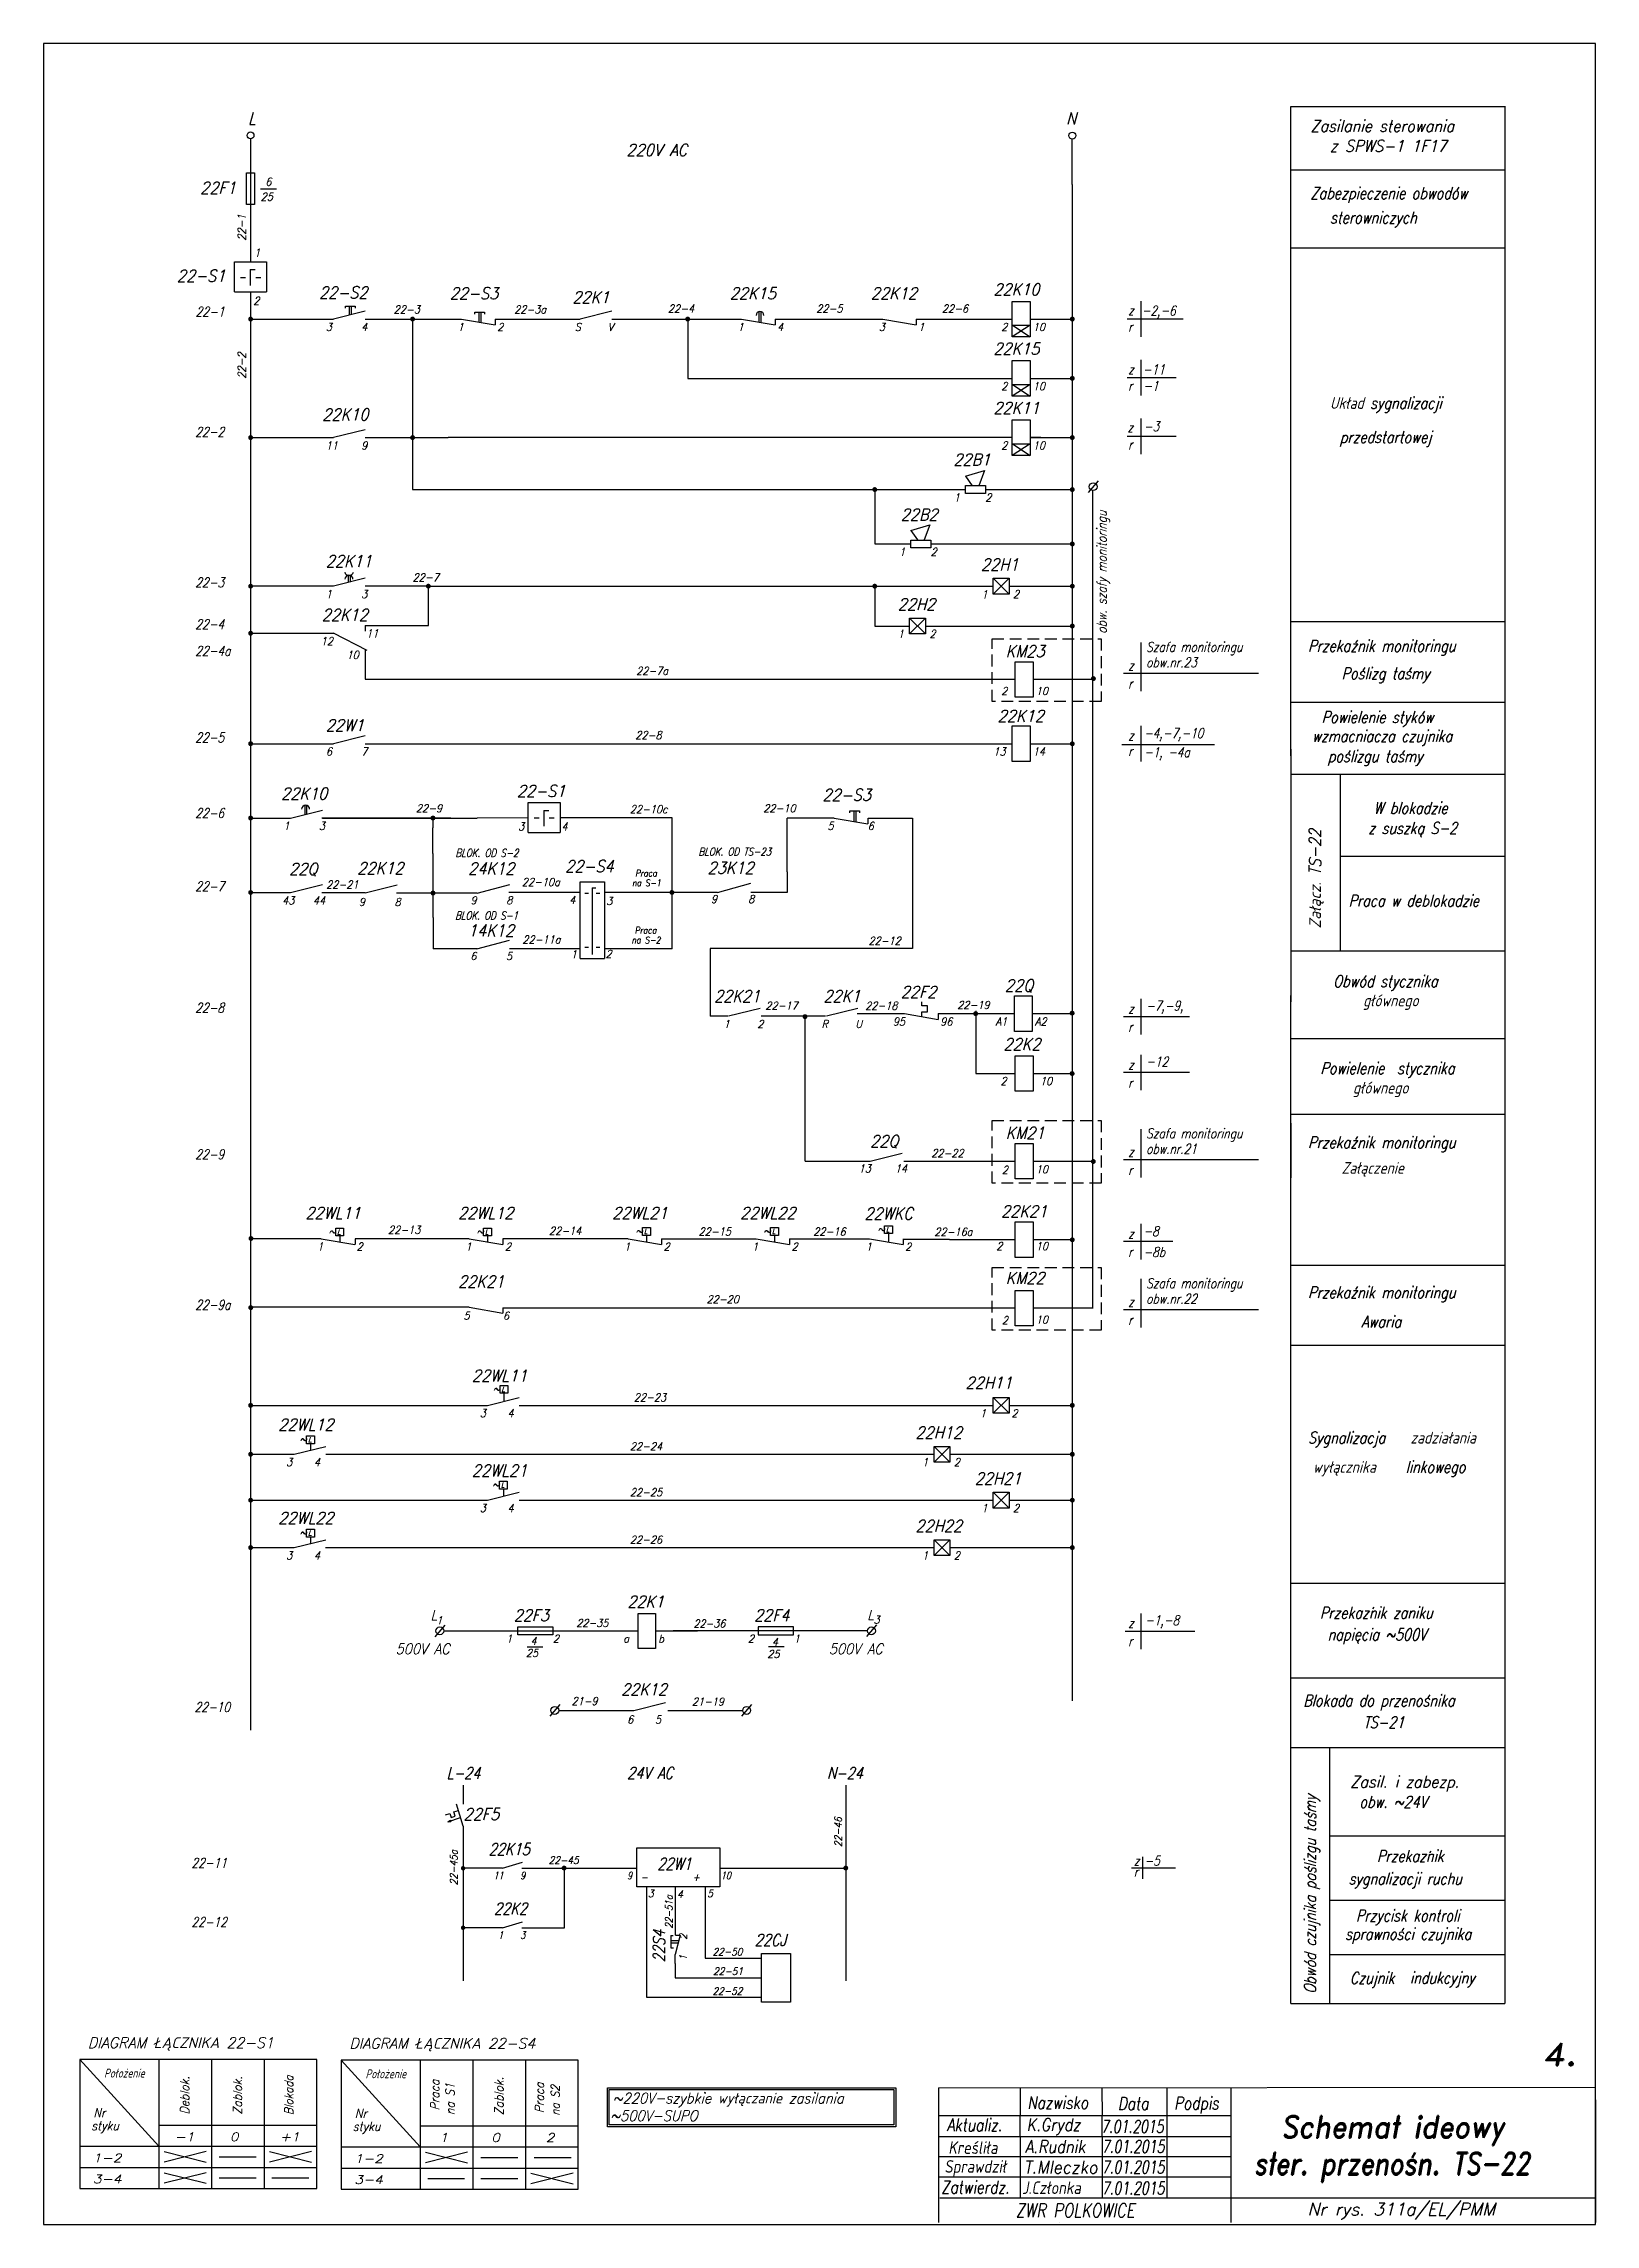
# Model space of a CAD drawing. Extents: x 0 to 1645, y 0 to 590.
# Drawn here: x 0 to 420, y 0 to 590 of the extents above; entities outside this region: 2.
import ezdxf
from ezdxf.enums import TextEntityAlignment as Align

# ---------------------------------------------------------------- set-up
doc = ezdxf.new("R2010")
doc.units = 0
doc.header["$MEASUREMENT"] = 0
doc.linetypes.add('DASHED2', pattern=[9.525, 6.35, -3.175])
doc.layers.get('0').update_dxf_attribs({"linetype": 'CONTINUOUS'})
doc.layers.add('LINIE', color=4, linetype='CONTINUOUS')
doc.layers.add('STYKI', color=4, linetype='CONTINUOUS')
doc.styles.add('ROMAND', font='romand', dxfattribs={"width": 0.9, "oblique": 15, "height": 3.5})
doc.styles.add('ROMANS', font='romans', dxfattribs={"width": 0.9, "oblique": 15, "height": 1.5})

msp = doc.modelspace()

# ---------------------------------------------------------------- texts
at = {"color": 7}
for s, height, style, oblique, width, p in [('L', 3.21, 'ROMAND', 15, 0.9, (55.32, 568.16)), ('N', 3.21, 'ROMAND', 15, 0.9, (276.74, 568.16)), ('Zasilanie sterowania', 3.168, 'ROMANS', 15, 0.9, (342.88, 566.14)), ('220V AC', 3.208, 'ROMAND', 15, 0.9, (157.74, 559.62)), ('z SPWS-1 1F17', 3.168, 'ROMANS', 15, 0.9, (348.16, 560.75)), ('22F1', 3.208, 'ROMAND', 15, 0.9, (42.38, 549.4)), ('25', 2.138, 'ROMANS', 15, 0.9, (58.74, 547.51)), ('6', 2.14, 'ROMANS', 15, 0.9, (60.03, 551.56)), ('Zabezpieczenie obwodów', 3.168, 'ROMANS', 15, 0.8, (342.88, 547.95)), ('sterowniczych', 3.168, 'ROMANS', 15, 0.8, (348.16, 541.35)), ('1', 2.14, 'ROMANS', 15, 0.9, (56.96, 532.35)), ('22-S1', 3.208, 'ROMAND', 15, 0.9, (36.07, 525.59)), ('22K10', 3.208, 'ROMAND', 15, 0.9, (257.04, 521.9)), ('2', 2.14, 'ROMANS', 15, 0.9, (56.75, 519.35)), ('22-S2', 3.208, 'ROMAND', 15, 0.9, (74.55, 521.06)), ('22-S3', 3.208, 'ROMAND', 15, 0.9, (109.93, 520.83)), ('22K1', 3.208, 'ROMAND', 15, 0.9, (143.1, 519.76)), ('22-4', 2.138, 'ROMANS', 15, 0.9, (168.98, 517.24)), ('22K15', 3.208, 'ROMAND', 15, 0.9, (185.7, 520.83)), ('22-5', 2.138, 'ROMANS', 15, 0.9, (209.14, 517.24)), ('22K12', 3.208, 'ROMAND', 15, 0.9, (223.89, 520.83)), ('22-6', 2.138, 'ROMANS', 15, 0.9, (243.14, 517.24)), ('22-1', 2.64, 'ROMANS', 15, 0.8, (41.15, 516.14)), ('3', 2.14, 'ROMANS', 15, 0.9, (76.35, 512.27)), ('4', 2.14, 'ROMANS', 15, 0.9, (85.97, 512.27)), ('22-3', 2.138, 'ROMANS', 15, 0.9, (94.75, 517.01)), ('1', 2.14, 'ROMANS', 15, 0.9, (112.06, 512.27)), ('2', 2.14, 'ROMANS', 15, 0.9, (122.76, 512.27)), ('22-3a', 2.138, 'ROMANS', 15, 0.9, (127.36, 517.01)), ('S', 2.14, 'ROMANS', 15, 0.9, (143.75, 512.27)), ('V', 2.14, 'ROMANS', 15, 0.9, (152.72, 512.27)), ('1', 2.14, 'ROMANS', 15, 0.9, (187.84, 512.27)), ('4', 2.14, 'ROMANS', 15, 0.9, (198.53, 512.27)), ('3', 2.14, 'ROMANS', 15, 0.9, (226.03, 512.27)), ('1', 2.14, 'ROMANS', 15, 0.9, (236.73, 512.27)), ('2', 2.14, 'ROMANS', 15, 0.9, (259.18, 512.27)), ('10', 2.138, 'ROMANS', 15, 0.9, (267.73, 512.27)), ('z', 2.64, 'ROMANS', 15, 0.8, (293.51, 516.49)), ('r', 2.64, 'ROMANS', 15, 0.8, (293.51, 512.11)), ('-2,-6', 2.64, 'ROMANS', 15, 0.8, (297.19, 516.44)), ('22K15', 3.208, 'ROMAND', 15, 0.9, (257.04, 505.86)), ('z', 2.64, 'ROMANS', 15, 0.8, (293.51, 500.53)), ('-11', 2.64, 'ROMANS', 15, 0.8, (297.48, 500.52)), ('2', 2.14, 'ROMANS', 15, 0.9, (259.18, 496.24)), ('10', 2.138, 'ROMANS', 15, 0.9, (267.73, 496.24)), ('r', 2.64, 'ROMANS', 15, 0.8, (293.51, 496.15)), ('-1', 2.64, 'ROMANS', 15, 0.8, (297.61, 496.08)), ('22K10', 3.208, 'ROMAND', 15, 0.9, (75.43, 488.03)), ('22K11', 3.208, 'ROMAND', 15, 0.9, (257.04, 489.82)), ('Układ sygnalizacji', 3.168, 'ROMANS', 15, 0.8, (348.16, 491.19)), ('22-2', 2.64, 'ROMANS', 15, 0.8, (41.06, 483.62)), ('z', 2.64, 'ROMANS', 15, 0.8, (293.38, 484.84)), ('-3', 2.64, 'ROMANS', 15, 0.8, (297.76, 485.13)), ('przedstartowej', 3.168, 'ROMANS', 15, 0.8, (350.8, 481.95)), ('11', 2.138, 'ROMANS', 15, 0.9, (76.35, 480.2)), ('9', 2.14, 'ROMANS', 15, 0.9, (85.97, 480.2)), ('22B1', 3.208, 'ROMAND', 15, 0.9, (246.22, 475.85)), ('2', 2.14, 'ROMANS', 15, 0.9, (259.18, 480.2)), ('10', 2.138, 'ROMANS', 15, 0.9, (267.73, 480.2)), ('r', 2.64, 'ROMANS', 15, 0.8, (293.51, 480.2)), ('1    ', 2.138, 'ROMANS', 15, 0.9, (246.35, 466.14)), ('2', 2.14, 'ROMANS', 15, 0.9, (254.9, 466.14)), ('22B2', 3.208, 'ROMAND', 15, 0.9, (231.96, 460.97)), ('22K11', 3.208, 'ROMAND', 15, 0.9, (76.35, 448.4)), ('1    ', 2.138, 'ROMANS', 15, 0.9, (231.54, 451.42)), ('2', 2.14, 'ROMANS', 15, 0.9, (240.09, 451.42)), ('22H1', 3.208, 'ROMAND', 15, 0.9, (253.7, 447.49)), ('22-3', 2.64, 'ROMANS', 15, 0.8, (41.06, 442.9)), ('22-7', 2.138, 'ROMANS', 15, 0.9, (99.87, 444.51)), ('22K12', 3.208, 'ROMAND', 15, 0.9, (75.28, 433.84)), ('1', 2.14, 'ROMANS', 15, 0.9, (76.35, 440)), ('3', 2.14, 'ROMANS', 15, 0.9, (85.97, 440)), ('22H2', 3.208, 'ROMAND', 15, 0.9, (231.19, 436.71)), ('1    ', 2.138, 'ROMANS', 15, 0.9, (253.83, 439.92)), ('2', 2.14, 'ROMANS', 15, 0.9, (262.39, 440)), ('22-4', 2.64, 'ROMANS', 15, 0.8, (41.06, 431.59)), ('11', 2.138, 'ROMANS', 15, 0.9, (87.31, 429.37)), ('1    ', 2.138, 'ROMANS', 15, 0.9, (231.19, 429.23)), ('2', 2.14, 'ROMANS', 15, 0.9, (239.75, 429.23)), ('22-4a', 2.64, 'ROMANS', 15, 0.8, (41.06, 424.37)), ('12', 2.138, 'ROMANS', 15, 0.9, (75.01, 427.27)), ('10', 2.138, 'ROMANS', 15, 0.9, (82, 423.57)), ('KM23', 3.208, 'ROMAND', 15, 0.9, (260.38, 424.03)), ('Szafa monitoringu', 2.64, 'ROMANS', 15, 0.8, (298.38, 425.46)), ('Przekaźnik monitoringu', 3.168, 'ROMANS', 15, 0.8, (342.22, 425.47)), ('22-7a', 2.138, 'ROMANS', 15, 0.9, (160.37, 419.23)), ('z', 2.64, 'ROMANS', 15, 0.8, (293.51, 420.44)), ('obw.nr.23', 2.64, 'ROMANS', 15, 0.8, (298.38, 421.27)), ('Poślizg taśmy', 3.168, 'ROMANS', 15, 0.8, (351.29, 418.02)), ('2', 2.14, 'ROMANS', 15, 0.9, (259.17, 413.78)), ('10', 2.138, 'ROMANS', 15, 0.9, (268.54, 413.78)), ('r', 2.64, 'ROMANS', 15, 0.8, (293.51, 415.54)), ('22W1', 3.208, 'ROMAND', 15, 0.9, (76.35, 403.97)), ('22K12', 3.208, 'ROMAND', 15, 0.9, (258.21, 406.49)), ('Powielenie styków', 3.168, 'ROMANS', 15, 0.8, (345.91, 406.2)), ('22-5', 2.64, 'ROMANS', 15, 0.8, (41.06, 400.94)), ('22-8', 2.138, 'ROMANS', 15, 0.9, (160.16, 401.84)), ('z', 2.64, 'ROMANS', 15, 0.8, (293.51, 401.48)), ('-4,-7,-10', 2.64, 'ROMANS', 15, 0.8, (297.82, 402.12)), ('wzmacniacza czujnika', 3.168, 'ROMANS', 15, 0.8, (343.3, 401.07)), ('6', 2.14, 'ROMANS', 15, 0.9, (76.39, 397.4)), ('7', 2.14, 'ROMANS', 15, 0.9, (85.97, 397.4)), ('13', 2.138, 'ROMANS', 15, 0.9, (257.04, 397.4)), ('14', 2.138, 'ROMANS', 15, 0.9, (267.73, 397.4)), ('r', 2.64, 'ROMANS', 15, 0.8, (293.51, 397.29)), ('-1, -4a', 2.64, 'ROMANS', 15, 0.8, (297.82, 396.97)), ('poślizgu taśmy', 3.168, 'ROMANS', 15, 0.8, (347.55, 395.63)), ('22-S1', 3.208, 'ROMAND', 15, 0.9, (128.1, 386.2)), ('22K10', 3.208, 'ROMAND', 15, 0.9, (64.29, 385.49)), ('22-9', 2.138, 'ROMANS', 15, 0.9, (100.76, 382.05)), ('22-10c', 2.138, 'ROMANS', 15, 0.9, (158.65, 381.8)), ('22-10', 2.138, 'ROMANS', 15, 0.9, (194.79, 382.05)), ('22-S3', 3.208, 'ROMAND', 15, 0.9, (210.8, 385.14)), ('W blokadzie ', 3.168, 'ROMANS', 15, 0.8, (359.98, 381.61)), ('22-6', 2.64, 'ROMANS', 15, 0.8, (41.06, 380.5)), ('1', 2.14, 'ROMANS', 15, 0.9, (64.88, 377.28)), ('3', 2.14, 'ROMANS', 15, 0.9, (74.5, 377.28)), ('3', 2.14, 'ROMANS', 15, 0.9, (128.43, 377.13)), ('4', 2.14, 'ROMANS', 15, 0.9, (140.14, 377.13)), ('5', 2.14, 'ROMANS', 15, 0.9, (212.15, 377.28)), ('6', 2.14, 'ROMANS', 15, 0.9, (223.04, 377.28)), ('z suszką S-2 ', 3.168, 'ROMANS', 15, 0.8, (358.53, 376.18)), ('BLOK. OD S-2', 2.1384, 'ROMANS', 15, 0.8, (111.47, 369.97)), ('BLOK. OD TS-23', 2.1384, 'ROMANS', 15, 0.8, (177.24, 370.31)), ('22Q', 3.208, 'ROMAND', 15, 0.9, (66.45, 365.1)), ('22K12', 3.208, 'ROMAND', 15, 0.9, (84.9, 365.33)), ('24K12', 3.208, 'ROMAND', 15, 0.9, (114.92, 365.24)), ('22-S4', 3.208, 'ROMAND', 15, 0.9, (141.17, 365.85)), ('Praca', 1.8, 'ROMANS', 10, 0.85, (160.12, 364.67)), ('23K12', 3.208, 'ROMAND', 15, 0.9, (179.7, 365.43)), ('22-7', 2.64, 'ROMANS', 15, 0.8, (41.06, 360.68)), ('22-21', 2.138, 'ROMANS', 15, 0.9, (76.47, 361.41)), ('22-10a', 2.138, 'ROMANS', 15, 0.9, (129.42, 362.09)), ('na S-1', 1.8, 'ROMANS', 10, 0.85, (159.27, 362.03)), ('43', 2.138, 'ROMANS', 15, 0.9, (64.58, 357.13)), ('44', 2.138, 'ROMANS', 15, 0.9, (72.92, 357.13)), ('9', 2.14, 'ROMANS', 15, 0.9, (85.29, 356.7)), ('8', 2.14, 'ROMANS', 15, 0.9, (94.96, 356.7)), ('BLOK. OD S-1', 2.1384, 'ROMANS', 15, 0.8, (111.39, 353.04)), ('9', 2.14, 'ROMANS', 15, 0.9, (115.55, 357.15)), ('8', 2.14, 'ROMANS', 15, 0.9, (125.23, 357.15)), ('4', 2.14, 'ROMANS', 15, 0.9, (142.25, 357.25)), ('3', 2.14, 'ROMANS', 15, 0.9, (152.28, 356.96)), ('9', 2.14, 'ROMANS', 15, 0.9, (180.63, 357.49)), ('8', 2.14, 'ROMANS', 15, 0.9, (190.7, 357.49)), ('Praca w deblokadzie ', 3.168, 'ROMANS', 15, 0.8, (353.17, 356.55)), ('14K12', 3.208, 'ROMAND', 15, 0.9, (114.84, 348.45)), ('22-11a', 2.138, 'ROMANS', 15, 0.9, (129.59, 346.53)), ('na S-2', 1.8, 'ROMANS', 10, 0.85, (159.15, 346.57)), ('Praca', 1.8, 'ROMANS', 10, 0.85, (160, 349.21)), ('22-12', 2.138, 'ROMANS', 15, 0.9, (223.26, 346.2)), ('6', 2.14, 'ROMANS', 15, 0.9, (115.48, 342.08)), ('5', 2.14, 'ROMANS', 15, 0.9, (125.15, 342.08)), ('1', 2.14, 'ROMANS', 15, 0.9, (142.65, 342.54)), ('2', 2.14, 'ROMANS', 15, 0.9, (152.09, 342.64)), ('22Q', 3.208, 'ROMAND', 15, 0.9, (260.17, 333.59)), ('Obwód stycznika', 3.168, 'ROMANS', 15, 0.8, (349.03, 334.75)), ('22-8', 2.64, 'ROMANS', 15, 0.8, (41.06, 327.83)), ('22K21', 3.208, 'ROMAND', 15, 0.9, (181.45, 330.71)), ('22-17', 2.138, 'ROMANS', 15, 0.9, (195.36, 328.64)), ('22K1', 3.208, 'ROMAND', 15, 0.9, (211.05, 330.71)), ('22-18', 2.138, 'ROMANS', 15, 0.9, (222.36, 328.63)), ('22F2', 3.208, 'ROMAND', 15, 0.9, (231.98, 331.83)), ('22-19', 2.138, 'ROMANS', 15, 0.9, (247.28, 328.83)), ('-7,-9,', 2.64, 'ROMANS', 15, 0.8, (298.38, 328.39)), ('głównego', 3.168, 'ROMANS', 15, 0.8, (357.11, 329.54)), ('1', 2.14, 'ROMANS', 15, 0.9, (184.04, 323.7)), ('2', 2.14, 'ROMANS', 15, 0.9, (193.19, 323.7)), ('R', 2.14, 'ROMANS', 15, 0.9, (210.54, 323.7)), ('U', 2.14, 'ROMANS', 15, 0.9, (219.68, 323.7)), ('95', 2.138, 'ROMANS', 15, 0.9, (229.84, 324.35)), ('96', 2.138, 'ROMANS', 15, 0.9, (242.67, 324.35)), ('A1', 2.138, 'ROMANS', 15, 0.9, (257.64, 324.35)), ('A2', 2.138, 'ROMANS', 15, 0.9, (268.33, 324.35)), ('z', 2.64, 'ROMANS', 15, 0.8, (293.51, 327.57)), ('22K2', 3.208, 'ROMAND', 15, 0.9, (259.78, 317.72)), ('r', 2.64, 'ROMANS', 15, 0.8, (293.51, 322.66)), ('z', 2.64, 'ROMANS', 15, 0.8, (293.51, 312.44)), ('-12', 2.64, 'ROMANS', 15, 0.8, (298.38, 313.26)), ('Powielenie  stycznika', 3.168, 'ROMANS', 15, 0.8, (345.56, 311.21)), ('2', 2.14, 'ROMANS', 15, 0.9, (258.98, 308.25)), ('10', 2.138, 'ROMANS', 15, 0.9, (269.67, 308.25)), ('r', 2.64, 'ROMANS', 15, 0.8, (293.51, 307.54)), ('głównego', 3.168, 'ROMANS', 15, 0.8, (354.37, 305.93)), ('KM21', 3.208, 'ROMAND', 15, 0.9, (260.38, 293.7)), ('Szafa monitoringu', 2.64, 'ROMANS', 15, 0.8, (298.38, 293.85)), ('22-9', 2.64, 'ROMANS', 15, 0.8, (41.06, 288.18)), ('22Q', 3.208, 'ROMAND', 15, 0.9, (223.7, 291.47)), ('22-22', 2.138, 'ROMANS', 15, 0.9, (240.26, 288.75)), ('z', 2.64, 'ROMANS', 15, 0.8, (293.51, 288.84)), ('obw.nr.21', 2.64, 'ROMANS', 15, 0.8, (298.38, 289.66)), ('Przekaźnik monitoringu', 3.168, 'ROMANS', 15, 0.8, (342.22, 291.13)), ('13', 2.138, 'ROMANS', 15, 0.9, (220.59, 284.6)), ('14', 2.138, 'ROMANS', 15, 0.9, (230.42, 284.6)), ('2', 2.14, 'ROMANS', 15, 0.9, (259.35, 284.21)), ('10', 2.138, 'ROMANS', 15, 0.9, (268.54, 284.37)), ('r', 2.64, 'ROMANS', 15, 0.8, (293.51, 283.93)), ('Załączenie', 3.168, 'ROMANS', 15, 0.8, (351.29, 284.24)), ('22WL11', 3.208, 'ROMAND', 15, 0.9, (70.84, 272.02)), ('22WL12', 3.208, 'ROMAND', 15, 0.9, (112.18, 272.02)), ('22WL21', 3.208, 'ROMAND', 15, 0.9, (153.9, 272.02)), ('22WL22', 3.208, 'ROMAND', 15, 0.9, (188.54, 272.02)), ('22WKC', 3.208, 'ROMAND', 15, 0.9, (222.15, 271.87)), ('22K21', 3.208, 'ROMAND', 15, 0.9, (259.12, 272.48)), ('1', 2.14, 'ROMANS', 15, 0.9, (74.04, 263.47)), ('~', 2.14, 'ROMANS', 15, 0.9, (77.07, 267.57)), ('L', 1.39, 'ROMANS', 15, 0.9, (79.46, 267.81)), ('2', 2.14, 'ROMANS', 15, 0.9, (84.73, 263.47)), ('22-13', 2.138, 'ROMANS', 15, 0.9, (93.23, 267.99)), ('1', 2.14, 'ROMANS', 15, 0.9, (114.15, 263.46)), ('~', 2.14, 'ROMANS', 15, 0.9, (117.11, 267.56)), ('L', 1.39, 'ROMANS', 15, 0.9, (119.5, 267.8)), ('2', 2.14, 'ROMANS', 15, 0.9, (124.85, 263.46)), ('22-14', 2.138, 'ROMANS', 15, 0.9, (136.8, 267.74)), ('1', 2.14, 'ROMANS', 15, 0.9, (157.11, 263.46)), ('~', 2.14, 'ROMANS', 15, 0.9, (160.14, 267.71)), ('L', 1.39, 'ROMANS', 15, 0.9, (162.53, 267.95)), ('2', 2.14, 'ROMANS', 15, 0.9, (167.8, 263.46)), ('22-15', 2.138, 'ROMANS', 15, 0.9, (177.28, 267.53)), ('1', 2.14, 'ROMANS', 15, 0.9, (191.75, 263.46)), ('~', 2.14, 'ROMANS', 15, 0.9, (194.78, 267.71)), ('L', 1.39, 'ROMANS', 15, 0.9, (197.17, 267.95)), ('2', 2.14, 'ROMANS', 15, 0.9, (202.44, 263.46)), ('22-16', 2.138, 'ROMANS', 15, 0.9, (208.32, 267.53)), ('1', 2.14, 'ROMANS', 15, 0.9, (222.49, 263.46)), ('~', 2.14, 'ROMANS', 15, 0.9, (225.64, 268.19)), ('L', 1.39, 'ROMANS', 15, 0.9, (228.04, 268.42)), ('2', 2.14, 'ROMANS', 15, 0.9, (233.18, 263.46)), ('22-16a', 2.138, 'ROMANS', 15, 0.9, (241.09, 267.46)), ('2', 2.14, 'ROMANS', 15, 0.9, (257.85, 263.59)), ('10', 2.138, 'ROMANS', 15, 0.9, (268.54, 263.59)), ('z', 2.64, 'ROMANS', 15, 0.8, (293.51, 266.72)), ('-8', 2.64, 'ROMANS', 15, 0.8, (297.66, 267.37)), ('r', 2.64, 'ROMANS', 15, 0.8, (293.51, 261.81)), ('-8b', 2.64, 'ROMANS', 15, 0.8, (297.66, 261.75)), ('22K21', 3.208, 'ROMAND', 15, 0.9, (112.18, 253.48)), ('KM22', 3.208, 'ROMAND', 15, 0.9, (260.38, 254.44)), ('Szafa monitoringu', 2.64, 'ROMANS', 15, 0.8, (298.38, 253.29)), ('Przekaźnik monitoringu', 3.168, 'ROMANS', 15, 0.8, (342.22, 250.56)), ('22-9a', 2.64, 'ROMANS', 15, 0.8, (41.06, 247.46)), ('22-20', 2.138, 'ROMANS', 15, 0.9, (179.43, 249.21)), ('z', 2.64, 'ROMANS', 15, 0.8, (293.51, 248.28)), ('obw.nr.22', 2.64, 'ROMANS', 15, 0.8, (298.38, 249.1)), ('5', 2.14, 'ROMANS', 15, 0.9, (113.64, 244.78)), ('6', 2.14, 'ROMANS', 15, 0.9, (124.33, 244.78)), ('2', 2.14, 'ROMANS', 15, 0.9, (259.35, 243.54)), ('10', 2.138, 'ROMANS', 15, 0.9, (268.54, 243.7)), ('r', 2.64, 'ROMANS', 15, 0.8, (293.51, 243.38)), ('Awaria', 3.168, 'ROMANS', 15, 0.8, (356.62, 242.64)), ('22WL11', 3.208, 'ROMAND', 15, 0.9, (115.91, 228.01)), ('~', 2.14, 'ROMANS', 15, 0.9, (121.55, 224.99)), ('L', 1.39, 'ROMANS', 15, 0.9, (123.94, 225.22)), ('22-23', 2.138, 'ROMANS', 15, 0.9, (159.74, 222.66)), ('  22H11', 3.208, 'ROMAND', 15, 0.9, (245.57, 226.11)), ('3    4', 2.138, 'ROMANS', 15, 0.9, (118.04, 218.39)), ('1    ', 2.138, 'ROMANS', 15, 0.9, (253.41, 218.35)), ('2', 2.14, 'ROMANS', 15, 0.9, (261.96, 218.35)), ('22WL12', 3.208, 'ROMAND', 15, 0.9, (63.51, 214.77)), ('~', 2.14, 'ROMANS', 15, 0.9, (69.22, 211.36)), ('L', 1.39, 'ROMANS', 15, 0.9, (71.61, 211.59)), ('22H12', 3.208, 'ROMAND', 15, 0.9, (235.96, 212.63)), ('Sygnalizacja', 3.168, 'ROMANS', 15, 0.8, (342.22, 211.26)), ('zadziałania', 3.168, 'ROMANS', 15, 0.8, (369.94, 211.26)), ('3    4', 2.138, 'ROMANS', 15, 0.9, (65.65, 205.15)), ('22-24', 2.138, 'ROMANS', 15, 0.9, (158.67, 209.42)), ('1    ', 2.138, 'ROMANS', 15, 0.9, (237.79, 205.15)), ('2', 2.14, 'ROMANS', 15, 0.9, (246.35, 205.15)), ('wyłącznika', 3.168, 'ROMANS', 15, 0.8, (343.54, 203.34)), ('linkowego', 3.168, 'ROMANS', 15, 0.8, (368.62, 203.34)), ('22WL21', 3.208, 'ROMAND', 15, 0.9, (115.91, 202.35)), ('L', 1.39, 'ROMANS', 15, 0.9, (123.77, 199.32)), ('22H21', 3.208, 'ROMAND', 15, 0.9, (252, 200.21)), ('3    4', 2.138, 'ROMANS', 15, 0.9, (118.04, 192.73)), ('~', 2.14, 'ROMANS', 15, 0.9, (121.38, 199.09)), ('22-25', 2.138, 'ROMANS', 15, 0.9, (158.67, 197)), ('1    ', 2.138, 'ROMANS', 15, 0.9, (253.83, 192.73)), ('2', 2.14, 'ROMANS', 15, 0.9, (262.39, 192.73)), ('22WL22', 3.208, 'ROMAND', 15, 0.9, (63.51, 189.52)), ('22H22', 3.208, 'ROMAND', 15, 0.9, (235.96, 187.38)), ('~', 2.14, 'ROMANS', 15, 0.9, (69.22, 186.11)), ('L', 1.39, 'ROMANS', 15, 0.9, (71.61, 186.34)), ('22-26', 2.138, 'ROMANS', 15, 0.9, (158.67, 184.17)), ('3    4', 2.138, 'ROMANS', 15, 0.9, (65.65, 179.9)), ('1    ', 2.138, 'ROMANS', 15, 0.9, (237.79, 179.9)), ('2', 2.14, 'ROMANS', 15, 0.9, (246.35, 179.9)), ('L', 2.64, 'ROMANS', 15, 0.9, (104.77, 163.51)), ('22F3', 3.168, 'ROMAND', 15, 0.9, (127.23, 163.21)), ('22K1', 3.168, 'ROMAND', 15, 0.9, (158, 166.91)), ('22F4', 3.168, 'ROMAND', 15, 0.9, (192.31, 163.21)), ('L', 2.64, 'ROMANS', 15, 0.9, (222.95, 163.54)), ('Przekaznik zaniku', 3.168, 'ROMANS', 15, 0.8, (345.4, 163.89)), ('1', 2.11, 'ROMANS', 15, 0.9, (106.29, 162.36)), ('1', 2.11, 'ROMANS', 15, 0.9, (125.19, 157.4)), ('2', 2.11, 'ROMANS', 15, 0.9, (137.86, 157.4)), ('22-35', 2.112, 'ROMANS', 15, 0.9, (144.2, 161.63)), ('b', 2.11, 'ROMANS', 15, 0.9, (166.38, 157.4)), ('22-36', 2.112, 'ROMANS', 15, 0.9, (175.88, 161.5)), ('2', 2.11, 'ROMANS', 15, 0.9, (190.66, 157.42)), ('1', 2.11, 'ROMANS', 15, 0.9, (203.07, 157.42)), ('3', 2.11, 'ROMANS', 15, 0.9, (224.64, 162.53)), ('z', 2.64, 'ROMANS', 15, 0.8, (293.51, 161.38)), ('-1,-8', 2.64, 'ROMANS', 15, 0.8, (298.11, 162.12)), ('napięcia ~500V', 3.168, 'ROMANS', 15, 0.8, (347.5, 158.01)), ('500V AC', 2.851, 'ROMANS', 15, 0.9, (95.27, 154.3)), ('25', 2.112, 'ROMANS', 15, 0.9, (130.56, 153.54)), ('4', 2.11, 'ROMANS', 15, 0.9, (131.79, 156.78)), ('a', 2.11, 'ROMANS', 15, 0.9, (156.87, 157.4)), ('25', 2.112, 'ROMANS', 15, 0.9, (195.9, 153.26)), ('4', 2.11, 'ROMANS', 15, 0.9, (197.13, 156.5)), ('500V AC', 2.851, 'ROMANS', 15, 0.9, (212.51, 154.3)), ('r', 2.64, 'ROMANS', 15, 0.8, (293.51, 156.48)), ('21-9', 2.112, 'ROMANS', 15, 0.9, (142.91, 140.51)), ('22K12', 3.168, 'ROMAND', 15, 0.9, (156.34, 143.15)), ('21-19', 2.112, 'ROMANS', 15, 0.9, (175.49, 140.38)), ('Blokada do przenośnika', 3.168, 'ROMANS', 15, 0.8, (340.92, 140.13)), ('22-10', 2.64, 'ROMANS', 15, 0.8, (40.85, 138.63)), ('6    5', 2.138, 'ROMANS', 15, 0.9, (157.94, 135.51)), ('TS-21', 3.168, 'ROMANS', 15, 0.8, (357.17, 134.25)), ('L-24', 3.208, 'ROMAND', 15, 0.8, (109.05, 120.5)), ('24V AC', 3.208, 'ROMAND', 15, 0.8, (157.93, 120.52)), ('N-24', 3.208, 'ROMAND', 15, 0.8, (212.04, 120.5)), ('Zasil. i zabezp.', 3.168, 'ROMANS', 15, 0.9, (353.66, 118.16)), ('22F5', 3.208, 'ROMAND', 15, 0.9, (113.65, 109.4)), ('obw. ~24V', 3.168, 'ROMANS', 15, 0.8, (356.1, 112.73)), ('22K15', 3.208, 'ROMAND', 15, 0.8, (120.45, 99.92)), ('Przekaznik ', 3.168, 'ROMANS', 15, 0.8, (360.85, 98.08)), ('22-11', 2.64, 'ROMANS', 15, 0.8, (39.99, 96.47)), ('11', 1.98, 'ROMANS', 15, 0.8, (121.73, 93.38)), ('9', 1.98, 'ROMANS', 15, 0.8, (128.99, 93.38)), ('22-45', 1.98, 'ROMANS', 15, 0.9, (136.71, 97.54)), ('9', 1.98, 'ROMANS', 15, 0.8, (157.9, 93.38)), ('-         +', 1.98, 'ROMANS', 15, 0.9, (161.53, 92.95)), ('22W1', 3.208, 'ROMAND', 15, 0.8, (166.1, 95.96)), ('10', 1.98, 'ROMANS', 15, 0.8, (183.29, 93.38)), ('z', 2.64, 'ROMANS', 15, 0.8, (295.03, 97.08)), ('r', 2.64, 'ROMANS', 15, 0.8, (295.03, 94.11)), ('-5', 2.64, 'ROMANS', 15, 0.8, (297.94, 97.08)), ('sygnalizacji ruchu', 3.168, 'ROMANS', 15, 0.8, (353.2, 91.96)), ('3', 1.98, 'ROMANS', 15, 0.9, (163.55, 88.52)), ('5', 1.98, 'ROMANS', 15, 0.9, (179.6, 88.52)), ('22-12', 2.64, 'ROMANS', 15, 0.8, (39.99, 80.48)), ('22K2', 3.208, 'ROMAND', 15, 0.8, (121.91, 83.82)), ('Przycisk kontroli', 3.168, 'ROMANS', 15, 0.8, (355.15, 81.97)), ('1', 1.98, 'ROMANS', 15, 0.8, (123.05, 77.28)), ('3', 1.98, 'ROMANS', 15, 0.8, (128.99, 77.28)), ('22CJ', 3.208, 'ROMAND', 15, 0.8, (192.47, 75.34)), ('sprawności czujnika', 3.168, 'ROMANS', 15, 0.8, (352.25, 76.99)), ('22-50', 1.98, 'ROMANS', 15, 0.9, (181.04, 72.76)), ('22-51', 1.98, 'ROMANS', 15, 0.9, (181.2, 67.49)), ('Czujnik ', 3.168, 'ROMANS', 15, 0.8, (353.52, 65.09)), ('indukcyjny', 3.168, 'ROMANS', 15, 0.8, (369.8, 65.14)), ('22-52', 1.98, 'ROMANS', 15, 0.9, (181.04, 62.14)), ('4.', 6, 'ROMAND', 10, 1.2, (405.48, 43)), ('Położenie', 2.4, 'ROMANS', 15, 0.75, (16.36, 39.72)), ('Położenie', 2.4, 'ROMANS', 15, 0.75, (87.13, 39.53)), ('~220V-szybkie wyłączanie zasilania', 2.88, 'ROMAND', 15, 0.9, (154.02, 32.71)), ('Nr', 2.4, 'ROMANS', 15, 0.9, (13.49, 29.05)), ('Nr', 2.4, 'ROMANS', 15, 0.9, (84.26, 28.87)), ('~500V-SUPO', 2.88, 'ROMAND', 15, 0.9, (153.35, 27.97)), ('Nazwisko', 3.41, 'ROMANS', 10, 0.8, (266.25, 31.22)), ('Data', 3.415, 'ROMANS', 10, 0.8, (290.75, 31.01)), ('Podpis', 3.415, 'ROMANS', 10, 0.8, (306, 31.11)), ('styku', 2.4, 'ROMANS', 15, 0.9, (12.89, 25.49)), ('-1', 2.281, 'ROMANS', 15, 1.2, (35.44, 22.55)), ('0', 2.28, 'ROMANS', 15, 1.2, (50.41, 22.55)), ('+1', 2.281, 'ROMANS', 15, 1.2, (63.95, 22.55)), ('styku', 2.4, 'ROMANS', 15, 0.9, (83.67, 25.3)), ('1', 2.28, 'ROMANS', 15, 1.2, (107.12, 22.36)), ('0', 2.28, 'ROMANS', 15, 1.2, (121.18, 22.36)), ('2', 2.28, 'ROMANS', 15, 1.2, (135.93, 22.36)), ('Aktualiz.', 3.415, 'ROMANS', 10, 0.8, (244.43, 25.22)), ('K.Grydz', 3.415, 'ROMANS', 10, 0.85, (266.05, 25.27)), ('Schemat ideowy', 6.0192, 'ROMAND', 10, 0.9, (334.91, 23.38)), ('1-2', 2.281, 'ROMANS', 15, 1.2, (13.34, 16.85)), ('1-2', 2.281, 'ROMANS', 15, 1.2, (84.11, 16.66)), ('Kreśliła', 3.415, 'ROMANS', 10, 0.8, (244.88, 19.07)), ('A.Rudnik', 3.415, 'ROMANS', 10, 0.85, (265.64, 19.33)), ('ster. przenośn. TS-22 ', 6.0192, 'ROMAND', 10, 0.8, (327.56, 13.45)), ('3-4', 2.281, 'ROMANS', 15, 1.2, (13.33, 11.14)), ('3-4', 2.281, 'ROMANS', 15, 1.2, (84.1, 10.96)), ('Zatwierdz.', 3.415, 'ROMANS', 10, 0.8, (242.9, 8.33)), ('Sprawdził', 3.415, 'ROMANS', 10, 0.8, (243.81, 13.97)), ('J.Członka', 3.415, 'ROMANS', 10, 0.8, (264.83, 8.21)), ('ZWR POLKOWICE', 3.6712, 'ROMANS', 10, 0.8, (263.1, 1.94))]:
    msp.add_text(s, height=height, dxfattribs=dict(at, style=style, oblique=oblique, width=width)).set_placement(p)
at = {"color": 7, "oblique": 15}
for s, height, style, width, p in [('22-1', 2.138, 'ROMANS', 0.9, (54.7, 536.66)), ('22-2', 2.138, 'ROMANS', 0.9, (54.7, 499.32)), ('obw. szafy monitoringu', 2.64, 'ROMANS', 0.8, (287.69, 430.34)), ('Załącz. TS-22', 3.168, 'ROMANS', 0.9, (345.71, 350.61)), ('Obwód czujnika poślizgu taśmy', 3.168, 'ROMANS', 0.8, (344.37, 62.42)), ('22-46', 1.98, 'ROMANS', 0.9, (216.03, 102.06)), ('22-45a', 1.98, 'ROMANS', 0.9, (111.99, 91.75)), ('22-51a', 1.98, 'ROMANS', 0.85, (170.24, 80.04)), ('22S4', 3.208, 'ROMAND', 0.8, (168.16, 70.87)), ('1   2', 1.98, 'ROMANS', 0.9, (174.12, 71.37)), ('Deblok.', 2.4, 'ROMANS', 0.9, (39.39, 29.73)), ('Zablok.', 2.4, 'ROMANS', 0.9, (53.67, 29.71)), ('Blokada', 2.281, 'ROMANS', 0.9, (67.51, 29.58)), ('Praca', 2.4, 'ROMANS', 0.9, (107.08, 30.84)), ('na S1', 2.4, 'ROMANS', 0.9, (111.21, 29.55)), ('Zablok.', 2.4, 'ROMANS', 0.9, (124.45, 29.52)), ('Praca', 2.4, 'ROMANS', 0.9, (135.4, 30.07)), ('na S2', 2.281, 'ROMANS', 0.9, (139.61, 29.4))]:
    msp.add_text(s, height=height, rotation=90, dxfattribs=dict(at, style=style, width=width)).set_placement(p)
at = {"color": 7, "style": 'ROMANS', "oblique": 15}
for s, height, p in [('4', 1.98, (171.39, 88.32)), ('Nr rys. 311a/EL/PMM', 3.3708, (342.07, 2.43))]:
    msp.add_text(s, height=height, dxfattribs=at).set_placement(p)
at = {"color": 7, "style": 'ROMANS', "oblique": 10}
for s, width, p, p2 in [('7.01.2015', 0.662833, (286.21, 24.78), (303.13, 24.78)), ('7.01.2015', 0.662833, (286.43, 19.37), (303.35, 19.37)), ('T.Mleczko', 0.856309, (265.28, 13.76), (285.33, 13.76)), ('7.01.2015', 0.662833, (286.43, 13.81), (303.35, 13.81)), ('7.01.2015', 0.662833, (286.43, 8.13), (303.35, 8.13))]:
    msp.add_text(s, height=3.415, dxfattribs=dict(at, width=width)).set_placement(p, p2, align=Align.FIT)
at = {"layer": 'STYKI', "color": 7, "style": 'ROMANS', "oblique": 15, "width": 0.98}
for s, p in [('DIAGRAM ŁĄCZNIKA 22-S1', (11.96, 47.72)), ('DIAGRAM ŁĄCZNIKA 22-S4', (82.73, 47.54))]:
    msp.add_text(s, height=2.88, dxfattribs=at).set_placement(p)

# ---------------------------------------------------------------- linework, layer by layer
at = {"color": 7}
for p, q in [((337.6, 573.03), (395.68, 573.03)), ((337.6, 397.35), (337.6, 573.03)), ((395.5, 573.03), (395.5, 394.38)), ((278.42, 551.91), (278.42, 564.23)), ((337.6, 555.87), (395.68, 555.87)), ((58.74, 550.72), (63.01, 550.72)), ((337.6, 534.75), (395.68, 534.75)), ((53.33, 526.72), (54.69, 526.72)), ((55.92, 528.86), (57.28, 528.86)), ((55.92, 528.86), (55.92, 524.58)), ((57.4, 526.72), (58.76, 526.72)), ((296.94, 520.3), (296.94, 510.65)), ((56.03, 515.48), (78.48, 515.48)), ((81.67, 518.93), (84.34, 518.93)), ((81.67, 518.39), (81.67, 518.93)), ((82.74, 518.93), (82.74, 516.55)), ((83.27, 518.93), (83.27, 516.68)), ((84.34, 518.93), (84.34, 518.39)), ((87.04, 515.48), (113.13, 515.48)), ((99.87, 515.48), (99.87, 469.35)), ((113.13, 515.48), (113.13, 515.48)), ((116.7, 517.38), (119.37, 517.38)), ((116.7, 516.84), (116.7, 517.38)), ((117.77, 517.38), (117.77, 514.7)), ((118.3, 517.38), (118.3, 514.55)), ((119.37, 517.38), (119.37, 516.84)), ((122.22, 515.48), (122.22, 513.88)), ((122.22, 515.48), (145.25, 515.48)), ((153.79, 515.48), (188.91, 515.48)), ((174.33, 515.48), (174.33, 499.44)), ((188.91, 515.48), (188.91, 515.48)), ((193.59, 517.5), (193.59, 514.66)), ((194.12, 517.52), (194.12, 514.56)), ((198, 515.48), (198, 513.88)), ((198, 515.48), (227.1, 515.48)), ((236.19, 515.48), (236.19, 513.88)), ((236.19, 515.48), (262.19, 515.48)), ((267, 513.82), (262.19, 510.65)), ((262.23, 513.82), (267, 510.65)), ((262.23, 513.82), (267, 513.82)), ((267, 515.48), (278.42, 515.48)), ((267, 515.48), (269.87, 515.48)), ((293.24, 515.52), (306.56, 515.52)), ((305.59, 515.52), (308.44, 515.52)), ((296.98, 504.44), (296.98, 494.79)), ((174.33, 499.44), (262.19, 499.44)), ((267, 497.79), (262.19, 494.61)), ((262.23, 497.79), (267, 497.79)), ((262.23, 497.79), (267, 494.61)), ((267, 499.44), (278.42, 499.44)), ((267, 499.44), (269.67, 499.44)), ((293.28, 499.66), (306.56, 499.66)), ((293.28, 483.82), (306.56, 483.82)), ((296.98, 488.6), (296.98, 478.95)), ((56.03, 483.41), (78.48, 483.41)), ((87.04, 483.41), (109.49, 483.41)), ((159.74, 483.41), (109.49, 483.41)), ((262.19, 483.41), (159.74, 483.41)), ((267, 481.75), (262.19, 478.57)), ((262.23, 481.75), (267, 478.57)), ((262.23, 481.75), (267, 481.75)), ((269.87, 483.41), (267, 483.41)), ((267, 483.41), (278.42, 483.41)), ((249.48, 473), (254.68, 474.49)), ((249.48, 473), (251.33, 470.4)), ((254.68, 474.49), (253.14, 470.4)), ((99.87, 469.35), (159.74, 469.35)), ((159.74, 469.35), (249.56, 469.35)), ((224.96, 469.35), (224.96, 454.63)), ((254.9, 469.35), (278.42, 469.35)), ((254.9, 469.35), (257.04, 469.35)), ((285.4, 471.75), (282.69, 468.59)), ((224.96, 454.63), (234.75, 454.63)), ((234.69, 458.31), (239.89, 459.8)), ((234.69, 458.31), (236.54, 455.71)), ((239.89, 459.8), (238.36, 455.71)), ((240.09, 454.63), (278.42, 454.63)), ((78.48, 443.21), (56.03, 443.21)), ((82.43, 446.14), (82.43, 444.17)), ((82.96, 446.16), (82.96, 444.3)), ((104.14, 443.21), (87.04, 443.21)), ((104.14, 432.58), (104.14, 443.21)), ((104.14, 443.21), (257.04, 443.21)), ((224.96, 443.21), (224.96, 432.43)), ((257.04, 445.35), (261.32, 441.07)), ((261.32, 445.35), (257.04, 441.07)), ((261.32, 443.21), (262.39, 443.21)), ((261.32, 443.21), (264.52, 443.21)), ((262.39, 443.21), (278.42, 443.21)), ((87.04, 432.58), (104.14, 432.58)), ((224.96, 432.43), (232.45, 432.43)), ((230.13, 432.43), (234.4, 432.43)), ((232.45, 432.43), (234.4, 432.43)), ((234.4, 434.57), (238.68, 430.3)), ((238.68, 434.57), (234.4, 430.3)), ((238.68, 432.43), (278.42, 432.43)), ((337.6, 433.7), (395.5, 433.7)), ((56.03, 430.47), (78.48, 430.47)), ((87.1, 418.01), (87.1, 425.96)), ((296.98, 427.96), (296.98, 414.82)), ((292.3, 419.69), (328.83, 419.69)), ((87.05, 418.01), (262.99, 418.01)), ((267.8, 418.01), (284.06, 418.01)), ((337.6, 411.86), (395.5, 411.86)), ((296.98, 405.47), (296.98, 395.82)), ((56.03, 400.6), (78.48, 400.6)), ((56.03, 399.14), (56.03, 330.61)), ((87.04, 400.6), (262.19, 400.6)), ((267, 400.6), (278.42, 400.6)), ((278.42, 399.14), (278.42, 332.02)), ((291.84, 400.39), (316.93, 400.39)), ((337.6, 399.14), (337.6, 332.76)), ((395.5, 399.14), (395.5, 332.76)), ((337.6, 392.39), (395.5, 392.39)), ((350.94, 392.39), (350.94, 344.55)), ((70.67, 383.91), (70.67, 381.45)), ((71.2, 383.93), (71.2, 381.58)), ((56.03, 380.49), (66.84, 380.49)), ((110.2, 380.48), (75.29, 380.48)), ((75.47, 380.49), (110.22, 380.49)), ((110.22, 380.49), (75.54, 380.49)), ((105.38, 379.94), (105.38, 377.79)), ((105.38, 370.88), (105.38, 377.79)), ((110.22, 380.49), (117.31, 380.49)), ((131.14, 380.54), (117.31, 380.49)), ((132.77, 380.58), (134.13, 380.58)), ((135.36, 382.54), (136.72, 382.54)), ((135.36, 382.54), (135.36, 378.26)), ((136.85, 380.58), (138.21, 380.58)), ((170.08, 380.53), (139.8, 380.53)), ((170.08, 345.13), (170.08, 380.53)), ((201.26, 380.56), (214.01, 380.56)), ((201.26, 365.96), (201.26, 380.49)), ((218.19, 381.89), (218.19, 382.42)), ((218.19, 382.42), (220.86, 382.42)), ((219.26, 382.42), (219.26, 379.56)), ((219.79, 382.42), (219.79, 379.47)), ((220.86, 382.42), (220.86, 381.89)), ((223.09, 380.49), (223.09, 378.89)), ((223.15, 380.49), (235.21, 380.49)), ((105.38, 370.88), (105.38, 362.4)), ((201.26, 365.96), (201.26, 360.96)), ((350.94, 370.15), (395.5, 370.15)), ((56.03, 360.34), (66.84, 360.34)), ((65.65, 360.34), (66.84, 360.34)), ((87.06, 360.29), (75.29, 360.29)), ((117.31, 360.2), (95.52, 360.2)), ((105.38, 362.4), (105.38, 360.42)), ((105.43, 353.6), (105.43, 360.52)), ((145.24, 360.34), (125.88, 360.34)), ((146.47, 360.12), (147.49, 360.12)), ((148.43, 361.6), (148.43, 343.55)), ((148.43, 361.6), (149.46, 361.6)), ((149.55, 360.12), (150.58, 360.12)), ((182.43, 360.34), (151.79, 360.34)), ((201.26, 360.34), (191.43, 360.34)), ((201.26, 362.95), (201.26, 360.34)), ((105.43, 353.6), (105.43, 345.13)), ((395.5, 349.64), (395.5, 59.78)), ((117.31, 345.13), (105.43, 345.13)), ((145.24, 345.13), (126.08, 345.13)), ((146.47, 345.51), (147.49, 345.51)), ((149.55, 345.51), (150.58, 345.51)), ((170.08, 345.13), (151.79, 345.13)), ((180.4, 345.15), (180.4, 326.89)), ((337.6, 344.55), (395.5, 344.55)), ((56.03, 332.95), (56.03, 331.7)), ((237.66, 329.67), (237.66, 330.74)), ((296.98, 331.59), (296.98, 321.94)), ((337.6, 332.95), (337.6, 330.79)), ((337.6, 297.9), (337.6, 332.51)), ((185.16, 326.89), (180.4, 326.89)), ((206.02, 326.89), (194.18, 326.89)), ((211.65, 326.89), (199.35, 326.89)), ((206.16, 287.68), (206.14, 326.89)), ((220.22, 327.56), (231.98, 327.56)), ((231.98, 327.56), (233.05, 327.56)), ((239.26, 329.67), (237.66, 329.67)), ((237.66, 326.76), (237.66, 328.07)), ((237.66, 328.07), (239.26, 328.07)), ((239.26, 328.6), (239.26, 329.67)), ((239.26, 328.07), (239.26, 328.6)), ((242.14, 327.56), (262.79, 327.56)), ((242.14, 327.56), (242.14, 325.95)), ((252.27, 328.3), (252.27, 311.36)), ((267.6, 327.56), (279.02, 327.56)), ((292.3, 326.81), (310.17, 326.81)), ((56.03, 319.94), (56.03, 235.17)), ((337.6, 320.81), (395.5, 320.81)), ((296.98, 316.46), (296.98, 306.82)), ((252.27, 311.36), (262.99, 311.36)), ((267.8, 311.36), (279.02, 311.36)), ((267.8, 311.36), (269.59, 311.36)), ((292.3, 311.69), (310.17, 311.69)), ((337.6, 59.78), (337.6, 302.75)), ((296.98, 296.35), (296.98, 283.21)), ((337.6, 300.33), (395.5, 300.33)), ((337.6, 297.9), (337.6, 283.16)), ((278.42, 290.1), (278.42, 286.6)), ((206.16, 287.68), (223.73, 287.68)), ((232.79, 287.68), (262.99, 287.68)), ((267.8, 287.68), (284.06, 287.68)), ((292.3, 288.08), (328.83, 288.08)), ((75.13, 266.67), (56.03, 266.67)), ((80.17, 267.41), (80.17, 265.74)), ((115.22, 266.67), (84.33, 266.67)), ((84.33, 266.67), (84.33, 265.07)), ((110.78, 266.67), (110.78, 266.67)), ((120.16, 267.41), (120.16, 265.74)), ((124.31, 266.67), (124.31, 265.07)), ((158.18, 266.67), (124.31, 266.67)), ((163.19, 267.56), (163.19, 265.79)), ((167.26, 266.67), (167.26, 265.07)), ((167.26, 266.67), (192.82, 266.67)), ((197.83, 267.56), (197.83, 265.79)), ((201.9, 266.67), (223.56, 266.67)), ((201.9, 266.67), (201.9, 265.07)), ((228.7, 268.04), (228.7, 265.76)), ((232.65, 266.67), (232.65, 265.07)), ((245.21, 266.46), (232.65, 266.46)), ((245.21, 266.46), (262.99, 266.46)), ((267.8, 266.46), (278.42, 266.46)), ((292.3, 265.97), (305.59, 265.97)), ((296.98, 270.74), (296.98, 261.09)), ((296.98, 255.79), (296.98, 242.66)), ((337.6, 259.49), (395.5, 259.49)), ((115.22, 248.14), (56.03, 248.14)), ((110.78, 248.14), (110.78, 248.14)), ((124.31, 247.93), (262.99, 247.93)), ((124.31, 247.93), (124.31, 246.53)), ((267.8, 247.93), (284.04, 247.93)), ((292.3, 247.53), (328.83, 247.53)), ((337.6, 237.85), (395.5, 237.85)), ((124.6, 224.84), (124.6, 222.7)), ((56.03, 221.59), (120.18, 221.59)), ((128.74, 221.59), (257.04, 221.59)), ((261.32, 223.73), (257.04, 219.46)), ((257.04, 223.73), (261.32, 219.46)), ((261.32, 221.59), (278.42, 221.59)), ((261.32, 221.59), (264.52, 221.59)), ((56.03, 208.35), (67.79, 208.35)), ((72.27, 211.21), (72.27, 209.47)), ((76.35, 208.35), (239.93, 208.35)), ((232.45, 208.35), (236.73, 208.35)), ((236.73, 208.35), (241, 208.35)), ((241, 210.49), (245.28, 206.22)), ((245.28, 210.49), (241, 206.22)), ((245.28, 208.35), (257.04, 208.35)), ((257.04, 208.35), (278.42, 208.35)), ((56.03, 195.93), (120.18, 195.93)), ((124.43, 198.94), (124.43, 197)), ((128.74, 195.93), (257.04, 195.93)), ((261.32, 198.07), (257.04, 193.8)), ((257.04, 198.07), (261.32, 193.8)), ((261.32, 195.93), (278.42, 195.93)), ((261.32, 195.93), (264.52, 195.93)), ((56.03, 183.1), (67.79, 183.1)), ((72.27, 185.95), (72.27, 184.22)), ((76.29, 183.1), (239.93, 183.1)), ((232.45, 183.1), (236.73, 183.1)), ((236.73, 183.1), (241, 183.1)), ((245.28, 185.24), (241, 180.96)), ((241, 185.24), (245.28, 180.96)), ((245.28, 183.1), (257.04, 183.1)), ((257.04, 183.1), (257.04, 183.1)), ((257.04, 183.1), (278.42, 183.1)), ((337.6, 173.48), (395.5, 173.48)), ((296.98, 165.26), (296.98, 155.61)), ((360.04, 167), (359.69, 166.54)), ((108.58, 162.14), (105.87, 158.98)), ((108.3, 160.57), (160.9, 160.57)), ((165.65, 160.57), (176.94, 160.57)), ((223, 160.57), (170.4, 160.57)), ((225.39, 162.2), (222.68, 159.03)), ((292.71, 160.48), (311.6, 160.48)), ((130.86, 156.21), (135.08, 156.21)), ((200.44, 156.21), (196.22, 156.21)), ((337.6, 147.86), (395.5, 147.86)), ((139.7, 140.62), (136.99, 137.46)), ((139.41, 139.05), (159.73, 139.05)), ((168.97, 139.05), (189.22, 139.05)), ((191.62, 140.62), (188.91, 137.46)), ((337.6, 129.05), (395.5, 129.05)), ((348.07, 129.05), (348.07, 59.78)), ((108.79, 110.8), (109.92, 111.18)), ((109.37, 108.9), (112.84, 110.09)), ((109.37, 108.9), (110.09, 109.39)), ((109.37, 108.9), (110.12, 109.32)), ((109.37, 108.9), (110.14, 109.25)), ((109.37, 108.9), (110.19, 109.1)), ((109.37, 108.9), (110.22, 109.02)), ((109.37, 108.9), (110.24, 108.96)), ((109.92, 111.18), (110.3, 110.06)), ((110.09, 109.39), (110.24, 108.96)), ((110.3, 110.06), (111.42, 110.44)), ((111.04, 111.57), (112.27, 111.99)), ((111.42, 110.44), (111.04, 111.57)), ((348.07, 105.08), (395.5, 105.08)), ((375.5, 100.94), (375.14, 100.49)), ((124.24, 96.35), (113.54, 96.35)), ((129.48, 96.41), (148.79, 96.41)), ((140.97, 80.2), (140.97, 96.41)), ((148.79, 96.41), (160.54, 96.41)), ((182.98, 96.41), (217.11, 96.41)), ((294.43, 96.49), (306.31, 96.49)), ((297.4, 99.46), (297.4, 93.52)), ((163.18, 91.35), (163.18, 61.43)), ((171.01, 78.28), (171.01, 91.35)), ((179.02, 91.35), (179.02, 71.99)), ((348.07, 87.7), (395.5, 87.7)), ((124.24, 80.25), (113.54, 80.25)), ((129.48, 80.2), (140.97, 80.2)), ((169.77, 78.12), (170.43, 78.12)), ((169.78, 78.12), (169.78, 74.82)), ((169.78, 76.8), (171.92, 76.8)), ((172.3, 78.28), (170.96, 73)), ((171.01, 78.28), (172.3, 78.28)), ((169.78, 76.14), (171.75, 76.14)), ((169.78, 74.82), (170.44, 74.82)), ((170.96, 70.55), (170.96, 73)), ((179.02, 71.99), (194.27, 71.99)), ((348.07, 73), (395.5, 73)), ((170.96, 70.55), (170.96, 66.71)), ((170.96, 66.71), (194.27, 66.71)), ((163.18, 61.43), (194.27, 61.43)), ((337.6, 59.78), (395.5, 59.78)), ((9.78, 44.64), (9.78, 9.72)), ((73.93, 44.64), (9.78, 44.64)), ((9.78, 44.64), (31.16, 21.12)), ((31.16, 44.64), (31.16, 9.72)), ((45.42, 44.64), (45.42, 9.72)), ((59.67, 44.64), (59.67, 9.72)), ((73.93, 9.72), (73.93, 44.64)), ((80.55, 44.46), (80.55, 9.53)), ((144.7, 44.46), (80.55, 44.46)), ((80.55, 44.46), (101.93, 20.94)), ((101.93, 44.46), (101.93, 9.53)), ((116.19, 44.46), (116.19, 9.53)), ((130.45, 44.46), (130.45, 9.53)), ((144.7, 9.53), (144.7, 44.46)), ((286.44, 36.92), (286.47, 29.45)), ((303.99, 36.92), (303.99, 29.72)), ((31.16, 26.82), (73.93, 26.82)), ((101.93, 26.64), (144.7, 26.64)), ((242.24, 29.45), (321.16, 29.45)), ((242.24, 23.81), (321.22, 23.81)), ((286.47, 23.81), (286.47, 7.18)), ((303.99, 23.81), (303.99, 7.18)), ((9.78, 21.12), (73.93, 21.12)), ((80.55, 20.94), (144.7, 20.94)), ((242.22, 18.4), (321.34, 18.4)), ((9.78, 15.42), (73.93, 15.42)), ((80.55, 15.23), (144.7, 15.23)), ((242.24, 12.87), (321.22, 12.87)), ((9.78, 9.72), (16.91, 9.72)), ((16.91, 9.72), (73.93, 9.72)), ((80.55, 9.53), (87.68, 9.53)), ((87.68, 9.53), (144.7, 9.53)), ((274.86, 0.49), (274.86, 0.49)), ((274.86, 0.49), (274.86, 0.49))]:
    msp.add_line(p, q, dxfattribs=at)
for p, q in [((284.02, 248), (284.02, 469)), ((87.04, 432.58), (87.04, 431.03)), ((235.21, 380.49), (235.21, 345.15)), ((202.29, 345.15), (180.4, 345.15)), ((235.21, 345.15), (202.29, 345.15)), ((303.99, 29.72), (303.99, 23.81)), ((264.3, 23.81), (264.3, 29.45)), ((286.47, 23.81), (286.47, 29.45))]:
    msp.add_line(p, q)
at = {"linetype": 'DASHED2', "ltscale": 0.5}
for p, q in [((256.74, 429), (286.22, 429)), ((256.74, 411.99), (256.74, 429)), ((286.22, 429), (286.22, 411.99)), ((286.22, 411.99), (256.74, 411.99)), ((256.74, 281.66), (256.74, 298.67)), ((256.74, 298.67), (286.22, 298.67)), ((286.22, 298.67), (286.22, 281.66)), ((286.22, 281.66), (256.74, 281.66)), ((256.74, 258.92), (286.22, 258.92)), ((256.74, 241.91), (256.74, 258.92)), ((286.22, 258.92), (286.22, 241.91)), ((286.22, 241.91), (256.74, 241.91))]:
    msp.add_line(p, q, dxfattribs=at)
msp.add_lwpolyline([(0, 0), (420, 0), (420, 590), (0, 590)], close=True)
at = {"color": 7}
for points in [[(54.96, 546.49), (54.96, 555.04), (57.1, 555.04), (57.1, 546.49)], [(262.19, 510.65), (262.19, 520.27), (267, 520.27), (267, 510.65)], [(262.19, 494.61), (262.19, 504.23), (267, 504.23), (267, 494.61)], [(262.19, 478.57), (262.19, 488.19), (267, 488.19), (267, 478.57)], [(249.56, 468.28), (249.56, 470.42), (254.9, 470.42), (254.9, 468.28)], [(234.75, 453.56), (234.75, 455.7), (240.09, 455.7), (240.09, 453.56)], [(257.04, 441.07), (257.04, 445.35), (261.32, 445.35), (261.32, 441.07)], [(234.4, 430.3), (234.4, 434.57), (238.68, 434.57), (238.68, 430.3)], [(262.99, 413.16), (262.99, 422.78), (267.8, 422.78), (267.8, 413.16)], [(262.19, 395.77), (262.19, 405.39), (267, 405.39), (267, 395.77)], [(262.79, 322.72), (262.79, 332.35), (267.6, 332.35), (267.6, 322.72)], [(262.99, 306.55), (262.99, 316.17), (267.8, 316.17), (267.8, 306.55)], [(262.99, 282.83), (262.99, 292.45), (267.8, 292.45), (267.8, 282.83)], [(79.06, 267.42), (79.06, 269.56), (81.19, 269.56), (81.19, 267.42)], [(119.09, 267.41), (119.09, 269.55), (121.23, 269.55), (121.23, 267.41)], [(162.12, 267.56), (162.12, 269.7), (164.26, 269.7), (164.26, 267.56)], [(196.76, 267.56), (196.76, 269.7), (198.9, 269.7), (198.9, 267.56)], [(227.63, 268.04), (227.63, 270.18), (229.77, 270.18), (229.77, 268.04)], [(262.99, 261.61), (262.99, 271.23), (267.8, 271.23), (267.8, 261.61)], [(262.99, 243.08), (262.99, 252.7), (267.8, 252.7), (267.8, 243.08)], [(123.53, 224.84), (123.53, 226.98), (125.67, 226.98), (125.67, 224.84)], [(257.04, 219.46), (257.04, 223.73), (261.32, 223.73), (261.32, 219.46)], [(71.2, 211.21), (71.2, 213.34), (73.34, 213.34), (73.34, 211.21)], [(241, 206.22), (241, 210.49), (245.28, 210.49), (245.28, 206.22)], [(123.36, 198.94), (123.36, 201.08), (125.5, 201.08), (125.5, 198.94)], [(257.04, 193.8), (257.04, 198.07), (261.32, 198.07), (261.32, 193.8)], [(71.2, 185.95), (71.2, 188.09), (73.34, 188.09), (73.34, 185.95)], [(241, 180.96), (241, 185.24), (245.28, 185.24), (245.28, 180.96)], [(160.9, 155.8), (160.9, 165.3), (165.65, 165.3), (165.65, 155.8)], [(128.36, 159.52), (128.36, 161.63), (137.86, 161.63), (137.86, 159.52)], [(202.94, 159.52), (202.94, 161.63), (193.44, 161.63), (193.44, 159.52)], [(160.54, 91.35), (160.54, 101.91), (182.98, 101.91), (182.98, 91.35)], [(194.27, 60.11), (194.27, 73.31), (202.19, 73.31), (202.19, 60.11)]]:
    msp.add_lwpolyline(points, close=True, dxfattribs=at)
for points in [[(51.71, 522.88), (51.71, 530.99), (60.36, 530.99)], [(60.36, 530.99), (60.36, 522.88)], [(51.71, 522.88), (60.36, 522.88)], [(131.15, 376.56), (131.15, 384.67), (139.8, 384.67)], [(139.8, 384.67), (139.8, 376.56)], [(131.15, 376.59), (139.8, 376.59)], [(145.24, 342.5), (145.24, 363.22), (151.79, 363.22)], [(151.79, 363.22), (151.79, 342.5)], [(145.24, 342.5), (151.79, 342.5)]]:
    msp.add_lwpolyline(points, dxfattribs=at)
for points, const_width in [([(55.7, 515.48, 1), (56.36, 515.48, 1)], 0.66), ([(99.54, 515.48, 1), (100.2, 515.48, 1)], 0.66), ([(174, 515.48, 1), (174.66, 515.48, 1)], 0.66), ([(278.09, 515.48, 1), (278.75, 515.48, 1)], 0.66), ([(278.09, 499.44, 1), (278.75, 499.44, 1)], 0.66), ([(55.7, 483.41, 1), (56.36, 483.41, 1)], 0.66), ([(99.54, 483.41, 1), (100.2, 483.41, 1)], 0.66), ([(278.09, 483.41, 1), (278.75, 483.41, 1)], 0.66), ([(224.63, 469.35, 1), (225.29, 469.35, 1)], 0.66), ([(278.09, 469.35, 1), (278.75, 469.35, 1)], 0.66), ([(278.09, 454.63, 1), (278.75, 454.63, 1)], 0.66), ([(55.7, 443.21, 1), (56.36, 443.21, 1)], 0.66), ([(103.81, 443.21, 1), (104.47, 443.21, 1)], 0.66), ([(224.63, 443.21, 1), (225.29, 443.21, 1)], 0.66), ([(278.09, 443.21, 1), (278.75, 443.21, 1)], 0.66), ([(55.7, 430.47, 1), (56.36, 430.47, 1)], 0.66), ([(278.09, 432.43, 1), (278.75, 432.43, 1)], 0.66), ([(283.81, 418.21, 1), (284.47, 418.21, 1)], 0.66), ([(55.7, 400.6, 1), (56.36, 400.6, 1)], 0.66), ([(278.09, 400.57, 1), (278.75, 400.57, 1)], 0.66), ([(55.7, 380.49, 1), (56.36, 380.49, 1)], 0.66), ([(105.05, 380.49, 1), (105.71, 380.49, 1)], 0.66), ([(55.7, 360.34, 1), (56.36, 360.34, 1)], 0.66), ([(105.07, 360.19, 1), (105.73, 360.19, 1)], 0.66), ([(169.73, 360.35, 1), (170.39, 360.35, 1)], 0.66), ([(205.75, 326.76, 1), (206.41, 326.76, 1)], 0.66), ([(251.94, 327.56, 1), (252.6, 327.56, 1)], 0.66), ([(278.04, 327.7, 1), (278.7, 327.7, 1)], 0.66), ([(278.04, 311.36, 1), (278.7, 311.36, 1)], 0.66), ([(283.78, 287.55, 1), (284.44, 287.55, 1)], 0.66), ([(55.79, 266.73, 1), (56.45, 266.73, 1)], 0.66), ([(278.09, 266.38, 1), (278.75, 266.38, 1)], 0.66), ([(55.74, 248.02, 1), (56.4, 248.02, 1)], 0.66), ([(55.7, 221.59, 1), (56.36, 221.59, 1)], 0.66), ([(278.09, 221.59, 1), (278.75, 221.59, 1)], 0.66), ([(55.7, 208.35, 1), (56.36, 208.35, 1)], 0.66), ([(278.09, 208.35, 1), (278.75, 208.35, 1)], 0.66), ([(55.7, 195.93, 1), (56.36, 195.93, 1)], 0.66), ([(278.09, 195.93, 1), (278.75, 195.93, 1)], 0.66), ([(55.7, 183.1, 1), (56.36, 183.1, 1)], 0.66), ([(278.09, 183.1, 1), (278.75, 183.1, 1)], 0.66), ([(113.25, 96.35, 1), (113.84, 96.35, 1)], 0.594), ([(140.54, 96.41, 1), (141.2, 96.41, 1)], 0.66), ([(216.78, 96.41, 1), (217.44, 96.41, 1)], 0.66), ([(113.25, 80.25, 1), (113.84, 80.25, 1)], 0.594)]:
    msp.add_lwpolyline(points, format="xyb", close=True, dxfattribs=dict(at, const_width=const_width))
for points in [[(1641.36, 153.5), (1641.36, 153.5)], [(1645.1, 153.5), (1645.1, 153.5)]]:
    msp.add_lwpolyline(points)
for centre, radius in [((56.02, 565.17), 0.924), ((278.44, 565.11), 0.924), ((284.08, 470.13), 1.06), ((107.24, 160.57), 1.06), ((224.06, 160.57), 1.06), ((138.35, 139.05), 1.06), ((190.28, 139.05), 1.06)]:
    msp.add_circle(centre, radius, dxfattribs=at)
for centre, radius, start, end in [((193.89, 516.47), 1.07, 0, 180), ((82.66, 447.34), 1.22, 195.80656, 344.19344), ((82.64, 445.08), 1.1, 0, 180), ((70.91, 382.86), 1.1, 0, 180)]:
    msp.add_arc(centre, radius, start, end, dxfattribs=at)
at = {"layer": 'LINIE', "color": 7}
for p, q in [((242.23, 36.92), (420, 37.12)), ((242.24, 36.92), (242.24, 0.53)), ((264.3, 36.92), (264.3, 29.45)), ((321.29, 36.88), (321.29, 0.53)), ((420, 33.74), (420, 0.49)), ((264.3, 23.81), (264.3, 7.18)), ((242.56, 7.18), (419.84, 7.18)), ((420, 0.49), (420, 0.49))]:
    msp.add_line(p, q, dxfattribs=at)
at = {"layer": 'STYKI', "color": 7}
for p, q in [((56.03, 564.23), (56.03, 530.99)), ((278.42, 551.91), (278.42, 395.61)), ((56.03, 522.97), (56.03, 398.06)), ((87.04, 517.62), (78.48, 515.48)), ((113.13, 515.48), (122.22, 513.88)), ((153.79, 517.62), (145.24, 515.48)), ((188.91, 515.48), (198, 513.88)), ((227.1, 515.48), (236.19, 513.88)), ((87.04, 485.54), (78.48, 483.41)), ((87.04, 445.35), (78.48, 443.21)), ((87.59, 425.8), (78.48, 430.47)), ((87.04, 402.74), (78.48, 400.6)), ((66.84, 380.49), (75.48, 382.65)), ((214.01, 380.49), (223.09, 378.89)), ((66.84, 360.34), (75.48, 362.5)), ((87.06, 360.29), (95.7, 362.45)), ((117.31, 360.2), (126.16, 362.5)), ((182.43, 360.34), (191.43, 362.86)), ((278.42, 349.64), (278.42, 141.63)), ((117.23, 345.13), (126.08, 347.43)), ((56.03, 332.51), (56.03, 302.81)), ((185.37, 326.93), (193.92, 329.06)), ((211.86, 326.93), (220.42, 329.06)), ((233.05, 327.56), (242.14, 325.95)), ((223.73, 287.68), (232.37, 289.84)), ((75.11, 266.67), (84.2, 265.07)), ((115.22, 266.67), (124.31, 265.07)), ((158.18, 266.67), (167.26, 265.07)), ((192.82, 266.67), (201.9, 265.07)), ((223.56, 266.67), (232.65, 265.07)), ((115.22, 248.14), (124.31, 246.53)), ((56.03, 235.17), (56.03, 133.71)), ((120.18, 221.59), (128.74, 223.73)), ((67.79, 208.35), (76.35, 210.49)), ((120.18, 195.93), (128.74, 198.07)), ((67.79, 183.1), (76.35, 185.24)), ((159.73, 139.05), (168.28, 141.19)), ((113.54, 118.85), (113.54, 113.69)), ((217.11, 118.85), (217.11, 105.78)), ((113.54, 107.75), (111.76, 113.69)), ((113.54, 107.75), (113.54, 105.78)), ((113.54, 105.78), (113.54, 86.43)), ((217.11, 105.78), (217.11, 65.92)), ((124.24, 96.35), (129.58, 97.96)), ((113.54, 91.01), (113.54, 65.92)), ((124.24, 80.25), (129.58, 81.86)), ((152.62, 26.42), (152.62, 36.98)), ((152.62, 36.98), (230.64, 36.98)), ((153.1, 26.9), (153.1, 36.5)), ((153.1, 36.5), (230.16, 36.5)), ((230.16, 36.5), (230.16, 26.9)), ((230.64, 36.98), (230.64, 26.42)), ((230.64, 26.42), (152.62, 26.42)), ((230.16, 26.9), (153.1, 26.9)), ((32.59, 19.7), (43.99, 16.85)), ((43.99, 19.7), (32.59, 16.85)), ((47.56, 18.27), (57.54, 18.27)), ((72.5, 19.7), (61.1, 16.85)), ((61.1, 19.7), (72.5, 16.85)), ((103.36, 19.51), (114.76, 16.66)), ((114.76, 19.51), (103.36, 16.66)), ((118.33, 18.09), (128.31, 18.09)), ((132.78, 18.09), (142.76, 18.09)), ((43.99, 13.99), (32.59, 11.14)), ((32.59, 13.99), (43.99, 11.14)), ((47.56, 12.57), (57.54, 12.57)), ((61.81, 12.57), (71.79, 12.57)), ((103.95, 12.38), (113.93, 12.38)), ((118.33, 12.38), (128.31, 12.38)), ((143.29, 13.86), (131.89, 11)), ((131.89, 13.86), (143.29, 11))]:
    msp.add_line(p, q, dxfattribs=at)

msp.set_redraw_order([(e.dxf.handle, doc.entitydb.next_handle()) for e in msp.query("TEXT MTEXT ATTDEF DIMENSION ARC_DIMENSION")])  # texts and dimensions are drawn at this point

doc.saveas('drawing.dxf')
